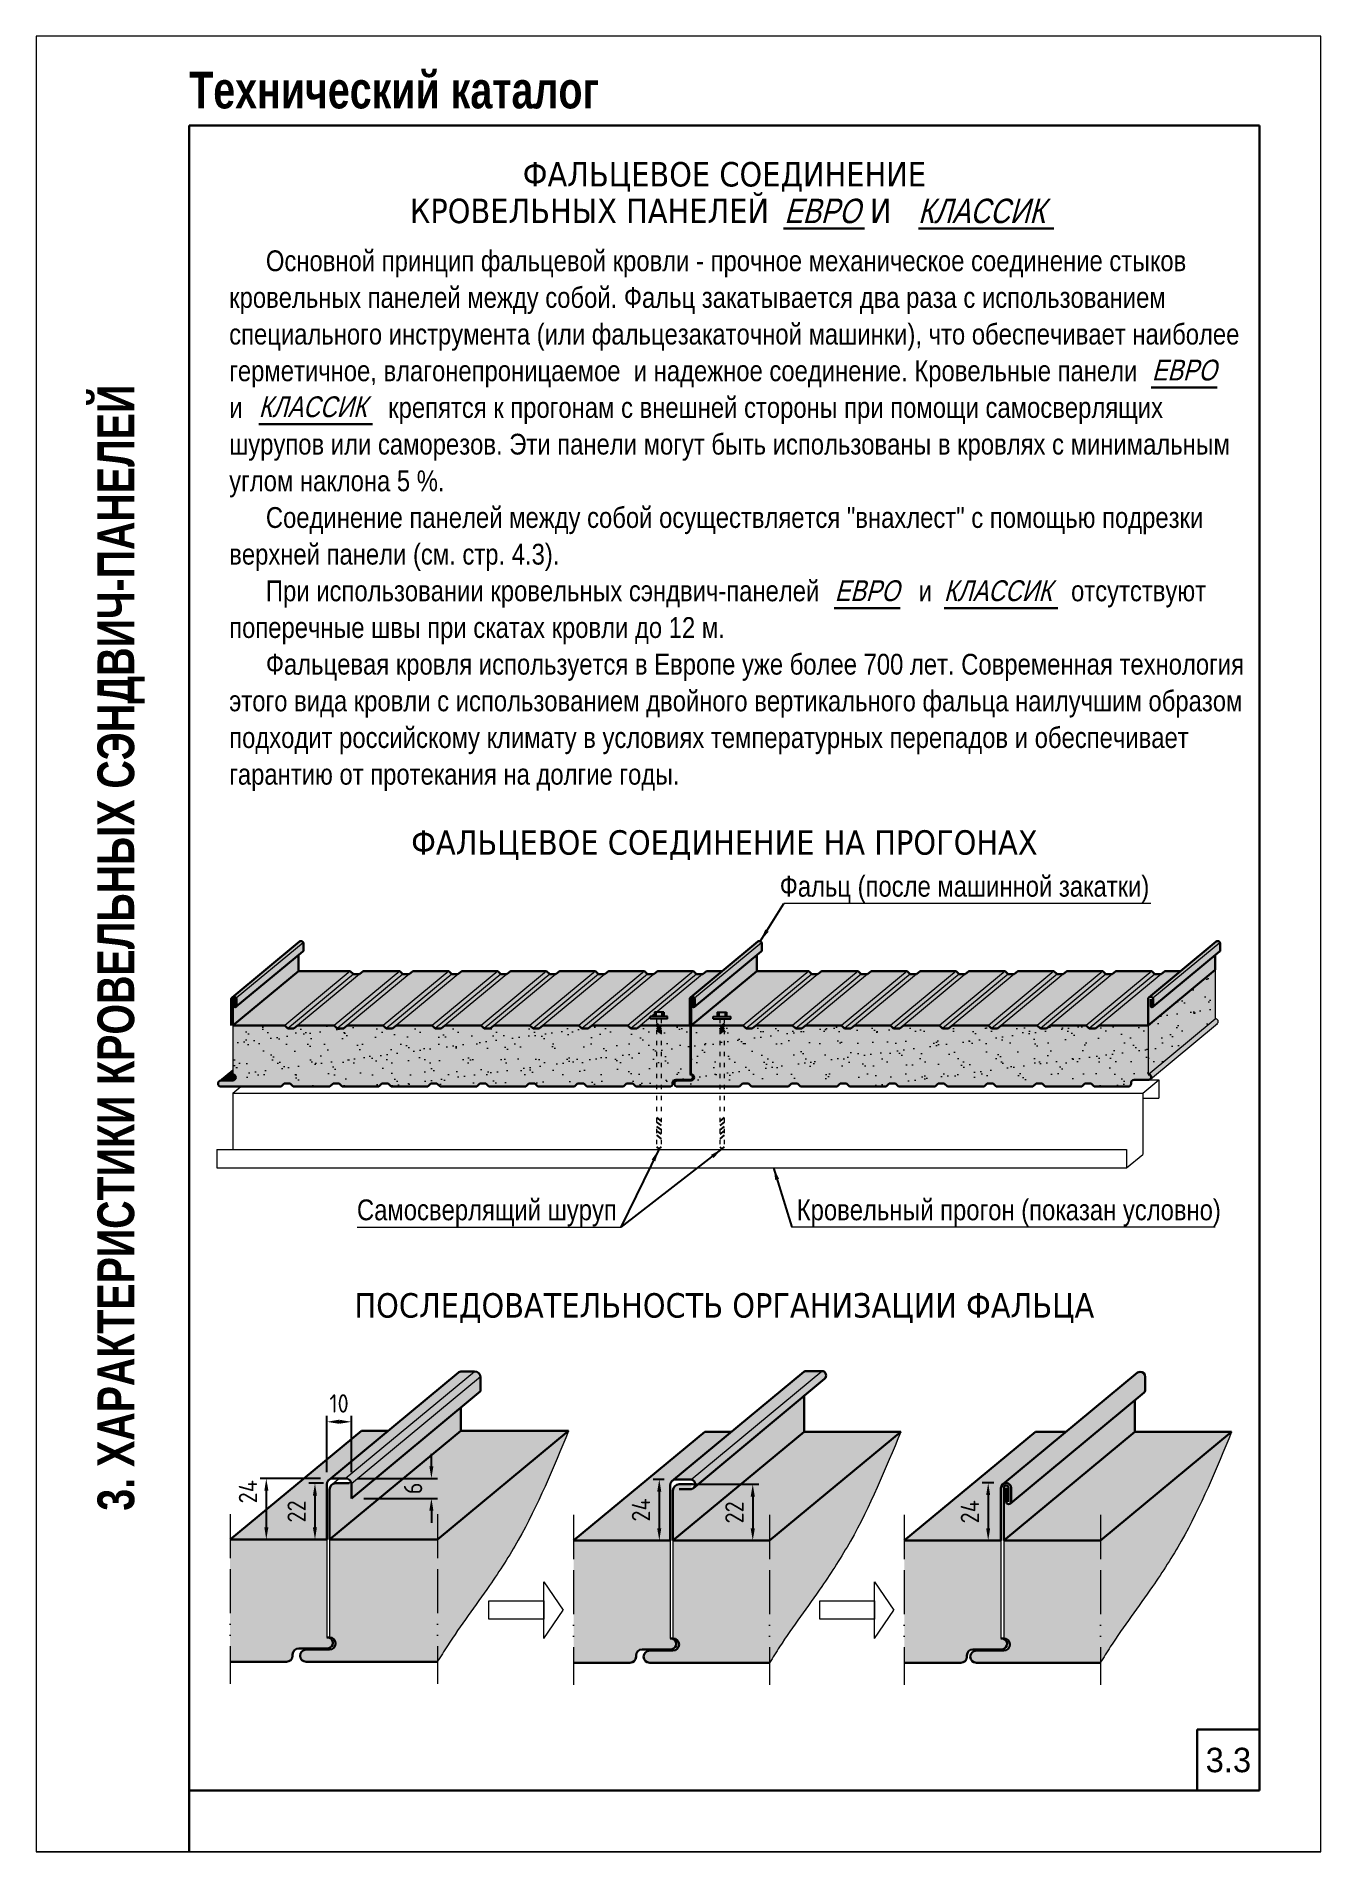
# Model space of a CAD drawing. Extents: x 5821 to 16321, y -13531 to 5774.
# Drawn here: x 7921 to 8971, y -4621 to -3136 of the extents above; entities that cross this region are included whole.
import ezdxf
from ezdxf.enums import TextEntityAlignment as Align

# ---------------------------------------------------------------- set-up
doc = ezdxf.new("R2010")
doc.units = 0
doc.header["$LTSCALE"] = 3
doc.linetypes.add('ACAD_ISO03W100', pattern=[30, 12, -18])
doc.linetypes.add('ACAD_ISO13W100', pattern=[36, 12, -3, 12, -3, 0, -3, 0, -3])
doc.layers.get('0').update_dxf_attribs({"linetype": 'CONTINUOUS', "lineweight": 30})
doc.layers.get('DEFPOINTS').update_dxf_attribs({"linetype": 'CONTINUOUS'})
doc.layers.add('new_fill', color=8, linetype='CONTINUOUS', lineweight=13)
doc.layers.add('RAZMER', color=7, linetype='CONTINUOUS', lineweight=9)
doc.layers.add('Прогон', color=7, linetype='CONTINUOUS')
doc.styles.add('LOGO', font='HATTEN.TTF')
doc.styles.add('ROMANS', font='romans.shx', dxfattribs={"width": 0.85})
doc.styles.get("Standard").update_dxf_attribs({"font": 'TAHOMA.TTF'})
doc.styles.add('style1', font='ARIALN.TTF')
doc.styles.add('style2', font='impact.TTF')
doc.styles.add('курсив', font='ARIAL.TTF', dxfattribs={"width": 0.8, "oblique": 15})
doc.dimstyles.new('2.5', dxfattribs={"dimscale": 5, "dimtxt": 3, "dimasz": 2, "dimexe": 1, "dimexo": 2, "dimgap": 0, "dimtad": 0, "dimdec": 0, "dimlfac": 0.5, "dimzin": 9, "dimdsep": 46, "dimtxsty": 'ROMANS', "dimcen": -3, "dimdle": 1, "dimclrd": 256, "dimclre": 256, "dimclrt": 256, "dimadec": 0, "dimazin": 0, "dimtfac": 1, "dimtdec": 0, "dimtofl": 0, "dimtmove": 2, "dimatfit": 3, "dimfxl": 0, "dimtvp": 1, "dimtolj": 1, "dimtzin": 9, "dimarcsym": 0})
pattern_1 = [(37.5, (5333.775, -11545.398), (-0.629934, 19.268238), [0, -15.2, 0, -17, 0, -16.25]), (7.5, (5333.775, -11545.398), (17.69777, 28.22146), [0, -8.2, 0, -13.7, 0, -5.25]), (327.5, (5321.475, -11545.398), (31.14142, 0.05659), [0, -5, 0, -18, 0, -23.5]), (317.5, (5321.475, -11545.398), (30.06127, 8.776756), [0, -2.5, 0, -11.8, 0, -13.5])]

msp = doc.modelspace()

# ---------------------------------------------------------------- texts
for s, p in [('ФАЛЬЦЕВОЕ СОЕДИНЕНИЕ', (8483.59, -3249.09)), ('КРОВЕЛЬНЫХ ПАНЕЛЕЙ           И', (8423.36, -3279.09)), ('ФАЛЬЦЕВОЕ СОЕДИНЕНИЕ НА ПРОГОНАХ', (8483.59, -3795.68)), ('ПОСЛЕДОВАТЕЛЬНОСТЬ ОРГАНИЗАЦИИ ФАЛЬЦА', (8483.59, -4174.35))]:
    msp.add_text(s, height=20).set_placement(p, align=Align.MIDDLE_CENTER)
at = {"color": 1, "style": 'курсив', "oblique": 15, "width": 0.8}
for s, height, p in [('ЕВРО', 20, (8532.55, -3279.09)), ('КЛАССИК', 20, (8641.9, -3279.09)), ('ЕВРО', 17, (8833.07, -3409.28)), ('КЛАССИК', 17, (8102.86, -3439.28)), ('ЕВРО', 17, (8573.78, -3589.73)), ('КЛАССИК', 17, (8663.01, -3589.73))]:
    msp.add_text(s, height=height, dxfattribs=at).set_placement(p, align=Align.MIDDLE_LEFT)
at = {"style": 'style1'}
for s, p in [('Основной принцип фальцевой кровли - прочное механическое соединение стыков', (8108.77, -3328.38)), ('кровельных панелей между собой. Фальц закатывается два раза с использованием', (8078.77, -3358.38)), ('специального инструмента (или фальцезакаточной машинки), что обеспечивает наиболее', (8078.77, -3388.38)), ('герметичное, влагонепроницаемое  и надежное соединение. Кровельные панели              ', (8078.77, -3418.38)), ('и                      крепятся к прогонам с внешней стороны при помощи самосверлящих', (8078.77, -3448.38)), ('шурупов или саморезов. Эти панели могут быть использованы в кровлях с минимальным', (8078.77, -3478.38)), ('углом наклона 5 %.', (8078.77, -3508.38)), ('Соединение панелей между собой осуществляется "внахлест" с помощью подрезки', (8108.77, -3538.38)), ('верхней панели (см. стр. 4.3).', (8078.77, -3568.38)), ('При использовании кровельных сэндвич-панелей               и                     отсутствуют', (8108.77, -3598.38)), ('поперечные швы при скатах кровли до 12 м.', (8078.77, -3628.38)), ('Фальцевая кровля используется в Европе уже более 700 лет. Современная технология', (8108.77, -3658.38)), ('этого вида кровли с использованием двойного вертикального фальца наилучшим образом', (8078.77, -3688.38)), ('подходит российскому климату в условиях температурных перепадов и обеспечивает', (8078.77, -3718.38)), ('гарантию от протекания на долгие годы.', (8078.77, -3748.38))]:
    msp.add_text(s, height=17, dxfattribs=at).set_placement(p)
for s, p in [('Фальц (после машинной закатки)', (8830.98, -3831.52)), ('Самосверлящий шуруп', (8395.66, -4096.22)), ('Кровельный прогон (показан условно)', (8889.47, -4096.22))]:
    msp.add_text(s, height=17, dxfattribs=at).set_placement(p, align=Align.MIDDLE_RIGHT)
at = {"layer": 'new_fill', "style": 'style2'}
msp.add_text('Технический каталог', height=30, dxfattribs=at).set_placement((8046.09, -3195.19))
msp.add_text('3. ХАРАКТЕРИСТИКИ КРОВЕЛЬНЫХ СЭНДВИЧ-ПАНЕЛЕЙ', height=30, rotation=90, dxfattribs=at).set_placement((7986.09, -3881.81), align=Align.MIDDLE_CENTER)
at = {"layer": 'new_fill', "style": 'LOGO'}
msp.add_text('3.3', height=20, dxfattribs=at).set_placement((8895.64, -4546.24), align=Align.MIDDLE_CENTER)

# ---------------------------------------------------------------- blocks, each defined once
blk = doc.blocks.new('*D1007')
at = {"layer": 'DEFPOINTS', "color": 0, "transparency": 16777216}
for p in [(8173.6, -4315.9), (8178.8, -4332.2), (8244.1, -4332.2)]:
    blk.add_point(p, dxfattribs=at)
at = {"layer": 'RAZMER', "lineweight": -2, "transparency": 16777216}
for p, q in [((8244.1, -4305.9), (8244.1, -4295.9)), ((8183.6, -4315.9), (8249.1, -4315.9)), ((8188.8, -4332.2), (8249.1, -4332.2)), ((8244.1, -4342.2), (8244.1, -4352.2))]:
    blk.add_line(p, q, dxfattribs=at)
at = {"layer": 'RAZMER', "transparency": 16777216}
for points in [[(8242.4, -4305.9), (8245.7, -4305.9), (8244.1, -4315.9)], [(8242.4, -4342.2), (8245.7, -4342.2), (8244.1, -4332.2)]]:
    blk.add_solid(points, dxfattribs=at)
at = {"layer": 'RAZMER', "transparency": 16777216, "insert": (8229.1, -4324.1), "char_height": 15, "attachment_point": 5, "rotation": 90, "style": 'ROMANS'}
blk.add_mtext('\\A1;6', dxfattribs=at)
blk = doc.blocks.new('*D1008')
at = {"layer": 'DEFPOINTS', "color": 0, "transparency": 16777216}
for p in [(8178.8, -4269.6), (8158.5, -4320.9), (8178.8, -4320.9)]:
    blk.add_point(p, dxfattribs=at)
at = {"layer": 'RAZMER', "lineweight": -2, "transparency": 16777216}
for p, q in [((8158.5, -4310.9), (8158.5, -4264.6)), ((8168.5, -4269.6), (8168.8, -4269.6)), ((8178.8, -4310.9), (8178.8, -4264.6))]:
    blk.add_line(p, q, dxfattribs=at)
at = {"layer": 'RAZMER', "transparency": 16777216}
for points in [[(8168.5, -4267.9), (8168.5, -4271.2), (8158.5, -4269.6)], [(8168.8, -4267.9), (8168.8, -4271.2), (8178.8, -4269.6)]]:
    blk.add_solid(points, dxfattribs=at)
at = {"layer": 'RAZMER', "transparency": 16777216, "insert": (8168.6, -4254.6), "char_height": 15, "attachment_point": 5, "style": 'ROMANS'}
blk.add_mtext('\\A1;10', dxfattribs=at)
blk = doc.blocks.new('*D1009')
at = {"layer": 'DEFPOINTS', "color": 0, "transparency": 16777216}
for p in [(8163.5, -4315.9), (8109.1, -4365.9), (8158.5, -4365.9)]:
    blk.add_point(p, dxfattribs=at)
at = {"layer": 'RAZMER', "lineweight": -2, "transparency": 16777216}
for p, q in [((8153.5, -4315.9), (8104.1, -4315.9)), ((8109.1, -4325.9), (8109.1, -4355.9)), ((8148.5, -4365.9), (8104.1, -4365.9))]:
    blk.add_line(p, q, dxfattribs=at)
at = {"layer": 'RAZMER', "transparency": 16777216}
for points in [[(8107.5, -4325.9), (8110.8, -4325.9), (8109.1, -4315.9)], [(8107.5, -4355.9), (8110.8, -4355.9), (8109.1, -4365.9)]]:
    blk.add_solid(points, dxfattribs=at)
at = {"layer": 'RAZMER', "transparency": 16777216, "insert": (8094.1, -4326.8), "char_height": 15, "attachment_point": 5, "rotation": 90, "style": 'ROMANS'}
blk.add_mtext('\\A1;24', dxfattribs=at)
blk = doc.blocks.new('*D1010')
at = {"layer": 'DEFPOINTS', "color": 0, "transparency": 16777216}
for p in [(8165.8, -4319.9), (8148.9, -4365.9), (8160.8, -4365.9)]:
    blk.add_point(p, dxfattribs=at)
at = {"layer": 'RAZMER', "lineweight": -2, "transparency": 16777216}
for p, q in [((8155.8, -4319.9), (8143.9, -4319.9)), ((8148.9, -4329.9), (8148.9, -4355.9)), ((8150.8, -4365.9), (8143.9, -4365.9))]:
    blk.add_line(p, q, dxfattribs=at)
at = {"layer": 'RAZMER', "transparency": 16777216}
for points in [[(8147.2, -4329.9), (8150.5, -4329.9), (8148.9, -4319.9)], [(8147.2, -4355.9), (8150.5, -4355.9), (8148.9, -4365.9)]]:
    blk.add_solid(points, dxfattribs=at)
at = {"layer": 'RAZMER', "transparency": 16777216, "insert": (8133.9, -4342.9), "char_height": 15, "attachment_point": 5, "rotation": 90, "style": 'ROMANS'}
blk.add_mtext('\\A1;22', dxfattribs=at)
blk = doc.blocks.new('*D1011')
at = {"layer": 'DEFPOINTS', "color": 0, "transparency": 16777216}
for p in [(8444.3, -4316.7), (8430.4, -4366.7), (8439.3, -4366.7)]:
    blk.add_point(p, dxfattribs=at)
at = {"layer": 'RAZMER', "lineweight": -2, "transparency": 16777216}
for p, q in [((8434.3, -4316.7), (8425.4, -4316.7)), ((8430.4, -4326.7), (8430.4, -4356.7)), ((8429.3, -4366.7), (8425.4, -4366.7))]:
    blk.add_line(p, q, dxfattribs=at)
at = {"layer": 'RAZMER', "transparency": 16777216}
for points in [[(8428.7, -4326.7), (8432, -4326.7), (8430.4, -4316.7)], [(8428.7, -4356.7), (8432, -4356.7), (8430.4, -4366.7)]]:
    blk.add_solid(points, dxfattribs=at)
at = {"layer": 'RAZMER', "transparency": 16777216, "insert": (8415.4, -4341.7), "char_height": 15, "attachment_point": 5, "rotation": 90, "style": 'ROMANS'}
blk.add_mtext('\\A1;24', dxfattribs=at)
blk = doc.blocks.new('*D1012')
at = {"layer": 'DEFPOINTS', "color": 0, "transparency": 16777216}
for p in [(8446.2, -4320.7), (8441.6, -4366.7), (8506.8, -4366.7)]:
    blk.add_point(p, dxfattribs=at)
at = {"layer": 'RAZMER', "lineweight": -2, "transparency": 16777216}
for p, q in [((8456.2, -4320.7), (8511.8, -4320.7)), ((8506.8, -4330.7), (8506.8, -4356.7)), ((8451.6, -4366.7), (8511.8, -4366.7))]:
    blk.add_line(p, q, dxfattribs=at)
at = {"layer": 'RAZMER', "transparency": 16777216}
for points in [[(8505.1, -4330.7), (8508.5, -4330.7), (8506.8, -4320.7)], [(8505.1, -4356.7), (8508.5, -4356.7), (8506.8, -4366.7)]]:
    blk.add_solid(points, dxfattribs=at)
at = {"layer": 'RAZMER', "transparency": 16777216, "insert": (8491.8, -4343.7), "char_height": 15, "attachment_point": 5, "rotation": 90, "style": 'ROMANS'}
blk.add_mtext('\\A1;22', dxfattribs=at)
blk = doc.blocks.new('*D1013')
at = {"layer": 'DEFPOINTS', "color": 0, "transparency": 16777216}
for p in [(8714, -4319.6), (8699.3, -4366.7), (8709.7, -4366.7)]:
    blk.add_point(p, dxfattribs=at)
at = {"layer": 'RAZMER', "lineweight": -2, "transparency": 16777216}
for p, q in [((8704, -4319.6), (8694.3, -4319.6)), ((8699.3, -4329.6), (8699.3, -4356.7)), ((8699.7, -4366.7), (8694.3, -4366.7))]:
    blk.add_line(p, q, dxfattribs=at)
at = {"layer": 'RAZMER', "transparency": 16777216}
for points in [[(8697.6, -4329.6), (8700.9, -4329.6), (8699.3, -4319.6)], [(8697.6, -4356.7), (8700.9, -4356.7), (8699.3, -4366.7)]]:
    blk.add_solid(points, dxfattribs=at)
at = {"layer": 'RAZMER', "transparency": 16777216, "insert": (8684.3, -4343.2), "char_height": 15, "attachment_point": 5, "rotation": 90, "style": 'ROMANS'}
blk.add_mtext('\\A1;24', dxfattribs=at)

# ---------------------------------------------------------------- dimensions: what is measured, and where the dimension line sits
at = {"layer": 'RAZMER'}
dim = msp.add_linear_dim(base=(8178.76, -4269.56), p1=(8158.51, -4320.91), p2=(8178.76, -4320.91), dimstyle='2.5', dxfattribs=at)
dim.commit()
dim.dimension.update_dxf_attribs({"geometry": '*D1008', "text_midpoint": (8168.63, -4254.56)})
for base, p1, p2, text, picture, middle in [((8244.07, -4332.23), (8173.63, -4315.91), (8178.76, -4332.23), '6', '*D1007', (8229.07, -4324.07)), ((8148.87, -4365.91), (8165.79, -4319.91), (8160.79, -4365.91), '22', '*D1010', (8133.87, -4342.91)), ((8430.35, -4366.72), (8444.28, -4316.72), (8439.28, -4366.72), '24', '*D1011', (8415.35, -4341.72)), ((8506.79, -4366.72), (8446.17, -4320.72), (8441.56, -4366.72), '22', '*D1012', (8491.79, -4343.72))]:
    dim = msp.add_linear_dim(base=base, p1=p1, p2=p2, angle=90, text=text, dimstyle='2.5', dxfattribs=at)
    dim.commit()
    dim.dimension.update_dxf_attribs({"geometry": picture, "text_midpoint": middle})
dim = msp.add_linear_dim(base=(8109.13, -4365.91), p1=(8163.51, -4315.91), p2=(8158.51, -4365.91), angle=90, text='24', dimstyle='2.5', dxfattribs=at)
dim.commit()
dim.dimension.update_dxf_attribs({"geometry": '*D1009', "text_midpoint": (8094.13, -4326.78), "dimtype": 160})
dim = msp.add_linear_dim(base=(8699.25, -4366.72), p1=(8713.99, -4319.61), p2=(8709.71, -4366.72), angle=90, text='24', dimstyle='2.5', override={"dimlfac": 0.5, "dimtxsty": 'ROMANS', "dimsah": 1, "dimtolj": 1}, dxfattribs=at)
dim.commit()
dim.dimension.update_dxf_attribs({"geometry": '*D1013', "text_midpoint": (8684.25, -4343.17)})

# ---------------------------------------------------------------- hatches: boundary and pattern name
at = {"layer": 'new_fill'}
h = msp.add_hatch(color=256, dxfattribs=at)
h.set_gradient(color1=(51, 127, 153), one_color=1, tint=1)
h.paths.add_polyline_path([(8139.02, -3884.86, 0.2428076), (8139.44, -3884.05), (8139.44, -3878.39, 0.4142136), (8137.44, -3876.39, 0.1425409), (8136.29, -3876.72), (8081.44, -3922.21, -0.150998), (8082.65, -3921.84, -0.4142136), (8084.65, -3923.84), (8084.65, -3929.5, -0.1989351), (8084.36, -3930.21)])
h = msp.add_hatch(color=256, dxfattribs=at)
h.set_gradient(color1=(51, 127, 153), one_color=1, tint=1, name='CYLINDER')
h.paths.add_polyline_path([(8135.3, -3900.88), (8135.3, -3887.95), (8084.31, -3930.25, -0.6452356), (8082.65, -3929.5), (8082.65, -3923.84), (8082.65, -3922.84, 0.4142136), (8081.65, -3923.84), (8081.65, -3945.39)])
h = msp.add_hatch(color=256, dxfattribs=at)
h.set_gradient(color1=(51, 127, 153), one_color=1, tint=1)
h.paths.add_polyline_path([(8513.76, -3884.86, 0.2428076), (8514.18, -3884.05), (8514.18, -3878.39, 0.4142136), (8512.18, -3876.39, 0.1425409), (8511.04, -3876.72), (8456.19, -3922.21, -0.150998), (8457.39, -3921.84, -0.4142136), (8459.39, -3923.84), (8459.39, -3929.5, -0.1989351), (8459.1, -3930.21)])
h = msp.add_hatch(color=256, dxfattribs=at)
h.set_gradient(color1=(51, 127, 153), one_color=1, tint=1, name='CYLINDER')
h.paths.add_polyline_path([(8510.04, -3900.88), (8510.04, -3887.95), (8459.05, -3930.25, -0.6452356), (8457.39, -3929.5), (8457.39, -3923.84), (8457.39, -3922.84, 0.4142136), (8456.39, -3923.84), (8456.39, -3945.39)])
h = msp.add_hatch(color=256, dxfattribs=at)
h.set_gradient(color1=(51, 127, 153), one_color=1, tint=1)
h.paths.add_polyline_path([(8888.51, -3884.86, 0.2428076), (8888.93, -3884.04), (8888.93, -3878.38, 0.4142136), (8886.93, -3876.38, 0.1425409), (8885.78, -3876.72), (8830.93, -3922.21, -0.150998), (8832.14, -3921.84, -0.4142136), (8834.14, -3923.84), (8834.14, -3929.5, -0.1989351), (8833.85, -3930.21)])
h = msp.add_hatch(color=256, dxfattribs=at)
h.set_gradient(color1=(51, 127, 153), one_color=1, tint=1, name='CYLINDER')
h.paths.add_polyline_path([(8884.79, -3900.88), (8884.79, -3887.95), (8833.8, -3930.25, -0.6452356), (8832.14, -3929.5), (8832.14, -3923.84), (8832.14, -3922.84, 0.4142136), (8831.14, -3923.84), (8831.14, -3945.39)])
h = msp.add_hatch(color=256, dxfattribs=at)
h.set_gradient(color1=(51, 127, 153), one_color=1, tint=1, name='CYLINDER')
h.paths.add_polyline_path([(8481.91, -3900.88), (8468.93, -3900.88), (8465.91, -3903.38), (8460.86, -3903.38), (8458.36, -3900.88), (8428.88, -3900.88), (8425.86, -3903.38), (8420.81, -3903.38), (8418.31, -3900.88), (8388.83, -3900.88), (8385.81, -3903.38), (8380.81, -3903.38), (8378.31, -3900.88), (8348.83, -3900.88), (8345.81, -3903.38), (8340.81, -3903.38), (8338.31, -3900.88), (8308.83, -3900.88), (8305.81, -3903.38), (8300.81, -3903.38), (8298.31, -3900.88), (8268.83, -3900.88), (8265.81, -3903.38), (8260.81, -3903.38), (8258.31, -3900.88), (8228.83, -3900.88), (8225.81, -3903.38), (8220.81, -3903.38), (8218.31, -3900.88), (8188.31, -3900.88), (8185.3, -3903.38), (8180.3, -3903.38), (8177.8, -3900.88), (8135.3, -3900.88), (8081.65, -3945.39), (8124.15, -3945.39), (8126.65, -3947.89), (8131.65, -3947.89), (8134.66, -3945.39), (8164.66, -3945.39), (8167.16, -3947.89), (8172.16, -3947.89), (8175.18, -3945.39), (8204.66, -3945.39), (8207.16, -3947.89), (8212.16, -3947.89), (8215.18, -3945.39), (8244.66, -3945.39), (8247.16, -3947.89), (8252.16, -3947.89), (8255.18, -3945.39), (8284.66, -3945.39), (8287.16, -3947.89), (8292.16, -3947.89), (8295.18, -3945.39), (8324.66, -3945.39), (8327.16, -3947.89), (8332.16, -3947.89), (8335.18, -3945.39), (8364.66, -3945.39), (8367.16, -3947.89), (8372.16, -3947.89), (8375.18, -3945.39), (8404.66, -3945.39), (8407.16, -3947.89), (8412.16, -3947.89), (8415.18, -3945.39), (8455.25, -3945.39), (8455.25, -3923.98, -0.2565267), (8456.24, -3922.17)])
h = msp.add_hatch(color=256, dxfattribs=at)
h.set_gradient(color1=(51, 127, 153), one_color=1, tint=1, name='CYLINDER')
h.paths.add_polyline_path([(8856.66, -3900.88), (8843.67, -3900.88), (8840.66, -3903.38), (8835.61, -3903.38), (8833.11, -3900.88), (8803.62, -3900.88), (8800.61, -3903.38), (8795.56, -3903.38), (8793.06, -3900.88), (8763.57, -3900.88), (8760.56, -3903.38), (8755.56, -3903.38), (8753.06, -3900.88), (8723.57, -3900.88), (8720.56, -3903.38), (8715.56, -3903.38), (8713.06, -3900.88), (8683.57, -3900.88), (8680.56, -3903.38), (8675.56, -3903.38), (8673.06, -3900.88), (8643.57, -3900.88), (8640.56, -3903.38), (8635.56, -3903.38), (8633.06, -3900.88), (8603.57, -3900.88), (8600.56, -3903.38), (8595.56, -3903.38), (8593.06, -3900.88), (8563.06, -3900.88), (8560.05, -3903.38), (8555.05, -3903.38), (8552.55, -3900.88), (8510.05, -3900.88), (8456.4, -3945.39), (8498.9, -3945.39), (8501.4, -3947.89), (8506.4, -3947.89), (8509.41, -3945.39), (8539.41, -3945.39), (8541.91, -3947.89), (8546.91, -3947.89), (8549.92, -3945.39), (8579.41, -3945.39), (8581.91, -3947.89), (8586.91, -3947.89), (8589.92, -3945.39), (8619.41, -3945.39), (8621.91, -3947.89), (8626.91, -3947.89), (8629.92, -3945.39), (8659.41, -3945.39), (8661.91, -3947.89), (8666.91, -3947.89), (8669.92, -3945.39), (8699.41, -3945.39), (8701.91, -3947.89), (8706.91, -3947.89), (8709.92, -3945.39), (8739.41, -3945.39), (8741.91, -3947.89), (8746.91, -3947.89), (8749.92, -3945.39), (8779.41, -3945.39), (8781.91, -3947.89), (8786.91, -3947.89), (8789.92, -3945.39), (8830, -3945.39), (8830, -3923.98, -0.2565267), (8830.99, -3922.17)])
msp.add_hatch(color=9, dxfattribs=at).paths.add_polyline_path([(8884.79, -3899.94), (8830, -3945.39), (8830, -3985.4), (8884.79, -3939.94)])
h = msp.add_hatch(color=256, dxfattribs=at)
h.set_gradient(color1=(173, 173, 173), one_color=1, tint=1, name='CYLINDER')
h.paths.add_polyline_path([(8455.25, -3945.39), (8415.18, -3945.39), (8412.16, -3947.89), (8407.16, -3947.89), (8404.66, -3945.39), (8375.18, -3945.39), (8372.16, -3947.89), (8367.16, -3947.89), (8364.66, -3945.39), (8335.18, -3945.39), (8332.16, -3947.89), (8327.16, -3947.89), (8324.66, -3945.39), (8295.18, -3945.39), (8292.16, -3947.89), (8287.16, -3947.89), (8284.66, -3945.39), (8255.18, -3945.39), (8252.16, -3947.89), (8247.16, -3947.89), (8244.66, -3945.39), (8215.18, -3945.39), (8212.16, -3947.89), (8207.16, -3947.89), (8204.66, -3945.39), (8175.18, -3945.39), (8172.16, -3947.89), (8167.16, -3947.89), (8164.66, -3945.39), (8134.66, -3945.39), (8131.65, -3947.89), (8126.65, -3947.89), (8124.15, -3945.39), (8081.65, -3945.39), (8081.65, -3985.39, -1), (8081.65, -3990.39), (8072.15, -3990.39, 1), (8072.15, -3995.39), (8121.15, -3995.39), (8123.65, -3992.89), (8128.65, -3992.89), (8131.15, -3995.39), (8161.15, -3995.39), (8163.65, -3992.89), (8168.65, -3992.89), (8171.15, -3995.39), (8201.15, -3995.39), (8203.65, -3992.89), (8208.65, -3992.89), (8211.15, -3995.39), (8241.15, -3995.39), (8243.65, -3992.89), (8248.65, -3992.89), (8251.15, -3995.39), (8281.15, -3995.39), (8283.65, -3992.89), (8288.65, -3992.89), (8291.15, -3995.39), (8321.15, -3995.39), (8323.65, -3992.89), (8328.65, -3992.89), (8331.15, -3995.39), (8361.15, -3995.39), (8363.65, -3992.89), (8368.65, -3992.89), (8371.15, -3995.39), (8401.15, -3995.39), (8403.65, -3992.89), (8408.65, -3992.89), (8411.15, -3995.39), (8438.82, -3995.39, 0.4142136), (8441.32, -3992.89), (8441.32, -3992.39, -0.4142136), (8443.82, -3989.89), (8455.82, -3989.89, 0.9769118), (8455.29, -3985.4, 0.003923), (8455.25, -3985.4)])
h = msp.add_hatch(color=256, dxfattribs=at)
h.set_gradient(color1=(173, 173, 173), one_color=1, tint=1, name='CYLINDER')
h.paths.add_polyline_path([(8830, -3945.39), (8789.92, -3945.39), (8786.91, -3947.89), (8781.91, -3947.89), (8779.41, -3945.39), (8749.92, -3945.39), (8746.91, -3947.89), (8741.91, -3947.89), (8739.41, -3945.39), (8709.92, -3945.39), (8706.91, -3947.89), (8701.91, -3947.89), (8699.41, -3945.39), (8669.92, -3945.39), (8666.91, -3947.89), (8661.91, -3947.89), (8659.41, -3945.39), (8629.92, -3945.39), (8626.91, -3947.89), (8621.91, -3947.89), (8619.41, -3945.39), (8589.92, -3945.39), (8586.91, -3947.89), (8581.91, -3947.89), (8579.41, -3945.39), (8549.92, -3945.39), (8546.91, -3947.89), (8541.91, -3947.89), (8539.41, -3945.39), (8509.41, -3945.39), (8506.4, -3947.89), (8501.4, -3947.89), (8498.9, -3945.39), (8456.4, -3945.39), (8456.39, -3945.39), (8456.39, -3985.39, -1), (8456.39, -3990.39), (8445.21, -3990.39, 1), (8445.21, -3995.39), (8495.89, -3995.39), (8498.39, -3992.89), (8503.39, -3992.89), (8505.89, -3995.39), (8535.89, -3995.39), (8538.39, -3992.89), (8543.39, -3992.89), (8545.89, -3995.39), (8575.89, -3995.39), (8578.39, -3992.89), (8583.39, -3992.89), (8585.89, -3995.39), (8615.89, -3995.39), (8618.39, -3992.89), (8623.39, -3992.89), (8625.89, -3995.39), (8655.89, -3995.39), (8658.39, -3992.89), (8663.39, -3992.89), (8665.89, -3995.39), (8695.89, -3995.39), (8698.39, -3992.89), (8703.39, -3992.89), (8705.89, -3995.39), (8735.89, -3995.39), (8738.39, -3992.89), (8743.39, -3992.89), (8745.89, -3995.39), (8775.89, -3995.39), (8778.39, -3992.89), (8783.39, -3992.89), (8785.89, -3995.39), (8813.57, -3995.39, 0.4142136), (8816.07, -3992.89), (8816.07, -3992.39, -0.4142136), (8818.57, -3989.89), (8830.57, -3989.89, 0.113046), (8831.51, -3989.53), (8831.86, -3989.24, 0.7066519), (8830, -3985.4), (8830, -3985.4)])
h = msp.add_hatch(color=256, dxfattribs=at)
h.set_gradient(color1=(51, 127, 153), one_color=1, tint=1)
h.paths.add_polyline_path([(8886.65, -3943.79, 0.7066519), (8884.79, -3939.95), (8830, -3985.4), (8830, -3985.4, -0.7060585), (8831.86, -3989.24)])
h = msp.add_hatch(color=256, dxfattribs=at)
h.set_gradient(color1=(51, 127, 153), one_color=1, tint=1, name='INVCURVED')
h.paths.add_polyline_path([(8081.65, -3985.39, -1), (8081.65, -3990.39), (8072.15, -3990.39, 0.1303086), (8070.91, -3990.72), (8081.65, -3981.81)])
h = msp.add_hatch(color=256, dxfattribs=at)
h.set_gradient(color1=(51, 127, 153), one_color=1, tint=1, name='CYLINDER')
h.paths.add_polyline_path([(8279.19, -4228.33), (8269.07, -4228.33, 0.1602816), (8266.1, -4229.3), (8160.46, -4316.94, -0.1652485), (8163.51, -4315.91), (8173.63, -4315.91)])
h.paths.add_polyline_path([(8284.28, -4232.68, 0.3837139), (8279.19, -4228.33), (8173.63, -4315.91), (8173.76, -4315.91, -0.3765644), (8178.71, -4320.26)])
h.paths.add_polyline_path([(8284.32, -4244.65), (8284.32, -4233.33, 0.0325691), (8284.28, -4232.68), (8178.71, -4320.26, -0.0325691), (8178.76, -4320.91), (8178.76, -4332.23)])
h = msp.add_hatch(color=256, dxfattribs=at)
h.set_gradient(color1=(51, 127, 153), one_color=1, tint=1, name='CYLINDER')
h.paths.add_polyline_path([(8563.24, -4228.11), (8550.87, -4228.11, 0.1149483), (8548.66, -4228.63), (8456.49, -4305.11), (8456.49, -4316.72)], flags=17)
h.paths.add_polyline_path([(8565.43, -4234.53, 0.7134993), (8563.24, -4228.11), (8456.49, -4316.72, -0.6079171), (8458.36, -4323.75)])
h.paths.add_polyline_path([(8456.49, -4305.11), (8441.46, -4317.59, -0.1511194), (8444.28, -4316.72), (8456.49, -4316.72)])
h = msp.add_hatch(color=256, dxfattribs=at)
h.set_gradient(color1=(51, 127, 153), one_color=1, tint=1, name='CYLINDER')
h.paths.add_polyline_path([(8826.72, -4245.65, 0.2428076), (8827.57, -4244.02), (8827.57, -4232.7, 0.4142136), (8823.57, -4228.7, 0.1425409), (8821.27, -4229.37), (8711.57, -4320.36, -0.150998), (8713.99, -4319.61, -0.4142136), (8717.99, -4323.61), (8717.99, -4334.93, -0.1989351), (8717.4, -4336.35)])
h = msp.add_hatch(color=256, dxfattribs=at)
h.set_gradient(color1=(51, 127, 153), one_color=1, tint=1, name='CYLINDER')
h.paths.add_polyline_path([(8268.09, -4276.88), (8268.09, -4258.11), (8178.76, -4332.23), (8178.76, -4320.91, 0.116851), (8178.23, -4318.66), (8176.73, -4319.91), (8165.79, -4319.91, 0.1525191), (8162.94, -4320.8), (8162.27, -4321.35, 0.2003847), (8160.79, -4324.91), (8160.79, -4365.91)])
h = msp.add_hatch(color=256, dxfattribs=at)
h.set_gradient(color1=(51, 127, 153), one_color=1, tint=1, name='CYLINDER')
h.paths.add_polyline_path([(8548.86, -4277.69), (8548.86, -4248.34), (8458.36, -4323.75, -0.1301848), (8456.49, -4324.72), (8456.49, -4320.72), (8446.56, -4320.72, 0.4142136), (8441.56, -4325.72), (8441.56, -4366.72)])
h = msp.add_hatch(color=256, dxfattribs=at)
h.set_gradient(color1=(51, 127, 153), one_color=1, tint=1, name='CYLINDER')
h.paths.add_polyline_path([(8763.6, -4323.89), (8732.42, -4323.89), (8717.4, -4336.35, -0.6681471), (8713.99, -4334.93), (8713.99, -4323.89), (8715.99, -4323.89), (8715.99, -4323.61, 1), (8711.99, -4323.61), (8711.99, -4366.72)])
h.paths.add_polyline_path([(8819.29, -4277.69), (8819.29, -4251.82), (8732.42, -4323.89), (8763.6, -4323.89)])
h = msp.add_hatch(color=256, dxfattribs=at)
h.set_gradient(color1=(51, 127, 153), one_color=1, tint=1, name='CYLINDER')
h.paths.add_polyline_path([(8158.51, -4320.91, -0.2330156), (8160.46, -4316.94), (8208.75, -4276.89), (8186.81, -4276.89), (8079.51, -4365.91), (8158.51, -4365.91)])
h.paths.add_polyline_path([(8122.62, -4356.98), (8122.62, -4328.84), (8145.12, -4328.84), (8145.12, -4356.98)], flags=24)
h = msp.add_hatch(color=256, dxfattribs=at)
h.set_gradient(color1=(51, 127, 153), one_color=1, tint=1, name='CYLINDER')
h.paths.add_polyline_path([(8356.29, -4276.89), (8268.09, -4276.89), (8160.79, -4365.91), (8249, -4365.91)])
h.paths.add_polyline_path([(8217.82, -4332.07), (8217.82, -4316.07), (8240.32, -4316.07), (8240.32, -4332.07)], flags=24)
h = msp.add_hatch(color=256, dxfattribs=at)
h.set_gradient(color1=(173, 173, 173), one_color=1, tint=1)
edge = h.paths.add_edge_path()
edge.add_spline(control_points=[(8249, -4465.91), (8251.68, -4461.56), (8264.93, -4440.14), (8289.04, -4408.44), (8325.64, -4351.47), (8343.75, -4307.4), (8356.29, -4276.89)], knot_values=[0, 0, 0, 0, 15.3260746, 75.5470177, 119.3627938, 218.0275967, 218.0275967, 218.0275967, 218.0275967], degree=3, periodic=0)
edge.add_line((8356.29, -4276.89), (8249, -4365.91))
edge.add_line((8249, -4365.91), (8249, -4465.91))
h = msp.add_hatch(color=256, dxfattribs=at)
h.set_gradient(color1=(51, 127, 153), one_color=1, tint=1, name='CYLINDER')
h.paths.add_polyline_path([(8439.28, -4321.72, -0.2475958), (8441.46, -4317.59), (8489.54, -4277.69), (8467.58, -4277.69), (8360.28, -4366.72), (8439.28, -4366.72)])
h.paths.add_polyline_path([(8404.1, -4355.79), (8404.1, -4327.65), (8426.6, -4327.65), (8426.6, -4355.79)], flags=24)
h = msp.add_hatch(color=256, dxfattribs=at)
h.set_gradient(color1=(51, 127, 153), one_color=1, tint=1, name='CYLINDER')
h.paths.add_polyline_path([(8627.86, -4277.69), (8548.86, -4277.69), (8441.56, -4366.72), (8520.56, -4366.72)])
h.paths.add_polyline_path([(8480.54, -4357.79), (8480.54, -4329.65), (8503.04, -4329.65), (8503.04, -4357.79)], flags=24)
h = msp.add_hatch(color=256, dxfattribs=at)
h.set_gradient(color1=(173, 173, 173), one_color=1, tint=1)
edge = h.paths.add_edge_path()
edge.add_spline(control_points=[(8520.56, -4466.72), (8523.24, -4462.37), (8536.49, -4440.95), (8560.6, -4409.25), (8597.2, -4352.28), (8615.31, -4308.21), (8627.85, -4277.7)], knot_values=[0, 0, 0, 0, 15.3260746, 75.5470177, 119.3627938, 218.0275967, 218.0275967, 218.0275967, 218.0275967], degree=3, periodic=0)
edge.add_line((8627.85, -4277.7), (8520.56, -4366.72))
edge.add_line((8520.56, -4366.72), (8520.56, -4466.72))
h = msp.add_hatch(color=256, dxfattribs=at)
h.set_gradient(color1=(51, 127, 153), one_color=1, tint=1, name='CYLINDER')
h.paths.add_polyline_path([(8709.71, -4323.89, -0.2477217), (8711.57, -4320.36), (8763.01, -4277.69), (8738.01, -4277.69), (8630.71, -4366.72), (8709.71, -4366.72)])
h.paths.add_polyline_path([(8673, -4357.24), (8673, -4329.09), (8695.5, -4329.09), (8695.5, -4357.24)], flags=24)
h = msp.add_hatch(color=256, dxfattribs=at)
h.set_gradient(color1=(51, 127, 153), one_color=1, tint=1, name='CYLINDER')
h.paths.add_polyline_path([(8898.29, -4277.69), (8819.29, -4277.69), (8711.99, -4366.72), (8790.99, -4366.72)])
h = msp.add_hatch(color=256, dxfattribs=at)
h.set_gradient(color1=(173, 173, 173), one_color=1, tint=1)
edge = h.paths.add_edge_path()
edge.add_spline(control_points=[(8790.99, -4466.71), (8793.68, -4462.37), (8806.92, -4440.94), (8831.03, -4409.24), (8867.63, -4352.27), (8885.75, -4308.21), (8898.29, -4277.69)], knot_values=[0, 0, 0, 0, 15.3260746, 75.5470177, 119.3627938, 218.0275967, 218.0275967, 218.0275967, 218.0275967], degree=3, periodic=0)
edge.add_line((8898.29, -4277.69), (8790.99, -4366.71))
edge.add_line((8790.99, -4366.71), (8790.99, -4466.71))
h = msp.add_hatch(color=256, dxfattribs=at)
h.set_gradient(color1=(173, 173, 173), one_color=1, tint=1, name='CYLINDER')
h.paths.add_polyline_path([(8158.51, -4365.91), (8079.51, -4365.91), (8079.51, -4465.91), (8125.65, -4465.91, 0.4142136), (8130.65, -4460.91), (8130.65, -4459.91, -0.4142136), (8135.65, -4454.91), (8159.65, -4454.91, 0.9889365), (8158.47, -4445.93, -0.0021929), (8158.51, -4445.93)])
h.paths.add_polyline_path([(8249, -4365.91), (8160.79, -4365.91), (8160.79, -4445.91, -1), (8160.79, -4455.91), (8141.79, -4455.91, 1), (8141.79, -4465.91), (8249, -4465.91)])
h = msp.add_hatch(color=256, dxfattribs=at)
h.set_gradient(color1=(173, 173, 173), one_color=1, tint=1, name='CYLINDER')
h.paths.add_polyline_path([(8439.28, -4366.72), (8360.28, -4366.72), (8360.28, -4466.72), (8406.41, -4466.72, 0.4142136), (8411.41, -4461.72), (8411.41, -4460.72, -0.4142136), (8416.41, -4455.72), (8440.42, -4455.72, 0.9895275), (8439.23, -4446.74, -0.0024916), (8439.28, -4446.74)])
h.paths.add_polyline_path([(8520.56, -4366.72), (8441.56, -4366.72), (8441.56, -4446.72, -1), (8441.56, -4456.72), (8422.55, -4456.72, 1), (8422.55, -4466.72), (8520.56, -4466.72)])
h = msp.add_hatch(color=256, dxfattribs=at)
h.set_gradient(color1=(173, 173, 173), one_color=1, tint=1, name='CYLINDER')
h.paths.add_polyline_path([(8709.71, -4366.72), (8630.71, -4366.72), (8630.71, -4466.72), (8676.84, -4466.72, 0.4142136), (8681.84, -4461.72), (8681.84, -4460.72, -0.4142136), (8686.84, -4455.72), (8710.85, -4455.72, 0.986885), (8709.69, -4446.74, -0.0011547), (8709.71, -4446.74)])
h.paths.add_polyline_path([(8790.99, -4366.72), (8711.99, -4366.72), (8711.99, -4446.72, -1), (8711.99, -4456.72), (8689.62, -4456.72, 1), (8689.62, -4466.72), (8790.99, -4466.72)])
at = {"layer": 'RAZMER'}
h = msp.add_hatch(dxfattribs=at)
h.set_pattern_fill('AR-SAND', color=256, scale=10, style=0)
h.set_pattern_definition(pattern_1)
h.paths.add_polyline_path([(8884.79, -3899.94), (8830, -3945.39), (8830, -3985.4), (8884.79, -3939.94)])
h = msp.add_hatch(dxfattribs=at)
h.set_pattern_fill('AR-SAND', color=256, scale=10, style=0)
h.set_pattern_definition(pattern_1)
h.paths.add_polyline_path([(8455.25, -3945.39), (8415.18, -3945.39), (8412.16, -3947.89), (8407.16, -3947.89), (8404.66, -3945.39), (8375.18, -3945.39), (8372.16, -3947.89), (8367.16, -3947.89), (8364.66, -3945.39), (8335.18, -3945.39), (8332.16, -3947.89), (8327.16, -3947.89), (8324.66, -3945.39), (8295.18, -3945.39), (8292.16, -3947.89), (8287.16, -3947.89), (8284.66, -3945.39), (8255.18, -3945.39), (8252.16, -3947.89), (8247.16, -3947.89), (8244.66, -3945.39), (8215.18, -3945.39), (8212.16, -3947.89), (8207.16, -3947.89), (8204.66, -3945.39), (8175.18, -3945.39), (8172.16, -3947.89), (8167.16, -3947.89), (8164.66, -3945.39), (8134.66, -3945.39), (8131.65, -3947.89), (8126.65, -3947.89), (8124.15, -3945.39), (8081.65, -3945.39), (8081.65, -3985.39, -1), (8081.65, -3990.39), (8072.15, -3990.39, 1), (8072.15, -3995.39), (8121.15, -3995.39), (8123.65, -3992.89), (8128.65, -3992.89), (8131.15, -3995.39), (8161.15, -3995.39), (8163.65, -3992.89), (8168.65, -3992.89), (8171.15, -3995.39), (8201.15, -3995.39), (8203.65, -3992.89), (8208.65, -3992.89), (8211.15, -3995.39), (8241.15, -3995.39), (8243.65, -3992.89), (8248.65, -3992.89), (8251.15, -3995.39), (8281.15, -3995.39), (8283.65, -3992.89), (8288.65, -3992.89), (8291.15, -3995.39), (8321.15, -3995.39), (8323.65, -3992.89), (8328.65, -3992.89), (8331.15, -3995.39), (8361.15, -3995.39), (8363.65, -3992.89), (8368.65, -3992.89), (8371.15, -3995.39), (8401.15, -3995.39), (8403.65, -3992.89), (8408.65, -3992.89), (8411.15, -3995.39), (8438.82, -3995.39, 0.4142136), (8441.32, -3992.89), (8441.32, -3992.39, -0.4142136), (8443.82, -3989.89), (8455.82, -3989.89, 0.9769118), (8455.29, -3985.4, 0.003923), (8455.25, -3985.4)])
h = msp.add_hatch(dxfattribs=at)
h.set_pattern_fill('AR-SAND', color=256, scale=10, style=0)
h.set_pattern_definition(pattern_1)
h.paths.add_polyline_path([(8830, -3945.39), (8789.92, -3945.39), (8786.91, -3947.89), (8781.91, -3947.89), (8779.41, -3945.39), (8749.92, -3945.39), (8746.91, -3947.89), (8741.91, -3947.89), (8739.41, -3945.39), (8709.92, -3945.39), (8706.91, -3947.89), (8701.91, -3947.89), (8699.41, -3945.39), (8669.92, -3945.39), (8666.91, -3947.89), (8661.91, -3947.89), (8659.41, -3945.39), (8629.92, -3945.39), (8626.91, -3947.89), (8621.91, -3947.89), (8619.41, -3945.39), (8589.92, -3945.39), (8586.91, -3947.89), (8581.91, -3947.89), (8579.41, -3945.39), (8549.92, -3945.39), (8546.91, -3947.89), (8541.91, -3947.89), (8539.41, -3945.39), (8509.41, -3945.39), (8506.4, -3947.89), (8501.4, -3947.89), (8498.9, -3945.39), (8456.4, -3945.39), (8456.39, -3945.39), (8456.39, -3985.39, -1), (8456.39, -3990.39), (8445.21, -3990.39, 1), (8445.21, -3995.39), (8495.89, -3995.39), (8498.39, -3992.89), (8503.39, -3992.89), (8505.89, -3995.39), (8535.89, -3995.39), (8538.39, -3992.89), (8543.39, -3992.89), (8545.89, -3995.39), (8575.89, -3995.39), (8578.39, -3992.89), (8583.39, -3992.89), (8585.89, -3995.39), (8615.89, -3995.39), (8618.39, -3992.89), (8623.39, -3992.89), (8625.89, -3995.39), (8655.89, -3995.39), (8658.39, -3992.89), (8663.39, -3992.89), (8665.89, -3995.39), (8695.89, -3995.39), (8698.39, -3992.89), (8703.39, -3992.89), (8705.89, -3995.39), (8735.89, -3995.39), (8738.39, -3992.89), (8743.39, -3992.89), (8745.89, -3995.39), (8775.89, -3995.39), (8778.39, -3992.89), (8783.39, -3992.89), (8785.89, -3995.39), (8813.57, -3995.39, 0.4142136), (8816.07, -3992.89), (8816.07, -3992.39, -0.4142136), (8818.57, -3989.89), (8830.57, -3989.89, 0.113046), (8831.51, -3989.53), (8831.86, -3989.24, 0.7066519), (8830, -3985.4), (8830, -3985.4)])

# ---------------------------------------------------------------- linework, layer by layer
at = {"color": 1}
for p, q in [((8046.09, -3209.09), (8921.09, -3209.09)), ((8046.09, -3209.09), (8046.09, -4621.24)), ((8921.09, -3209.09), (8921.09, -4571.24)), ((8532.01, -3293.42), (8598.14, -3293.42)), ((8642.17, -3293.42), (8752.9, -3293.42)), ((8832.53, -3423.6), (8886.51, -3423.6)), ((8103.13, -3453.6), (8196.03, -3453.6)), ((8573.24, -3604.05), (8627.22, -3604.05)), ((8663.28, -3604.05), (8756.18, -3604.05)), ((8870.18, -4521.24), (8921.09, -4521.24)), ((8870.18, -4521.24), (8870.18, -4571.24)), ((8046.09, -4571.24), (8921.09, -4571.24))]:
    msp.add_line(p, q, dxfattribs=at)
for p, q in [((8081.09, -3922.52), (8136.29, -3876.72)), ((8139.02, -3884.86), (8084.31, -3930.25)), ((8135.3, -3900.88), (8135.3, -3887.95)), ((8139.44, -3878.39), (8139.44, -3884.05)), ((8455.88, -3922.47), (8511.04, -3876.72)), ((8513.76, -3884.86), (8459.1, -3930.21)), ((8510.04, -3900.88), (8510.04, -3887.95)), ((8514.18, -3878.39), (8514.18, -3884.05)), ((8830.58, -3922.52), (8885.78, -3876.72)), ((8888.51, -3884.86), (8833.8, -3930.25)), ((8884.79, -3899.94), (8884.79, -3887.94)), ((8888.93, -3878.38), (8888.93, -3884.04)), ((8081.65, -3945.39), (8135.3, -3900.88)), ((8135.3, -3900.88), (8177.8, -3900.88)), ((8177.8, -3900.88), (8180.3, -3903.38)), ((8180.3, -3903.38), (8185.3, -3903.38)), ((8185.3, -3903.38), (8188.31, -3900.88)), ((8188.31, -3900.88), (8218.31, -3900.88)), ((8218.31, -3900.88), (8220.81, -3903.38)), ((8220.81, -3903.38), (8225.81, -3903.38)), ((8228.83, -3900.88), (8225.81, -3903.38)), ((8228.83, -3900.88), (8258.31, -3900.88)), ((8258.31, -3900.88), (8260.81, -3903.38)), ((8260.81, -3903.38), (8265.81, -3903.38)), ((8268.83, -3900.88), (8265.81, -3903.38)), ((8268.83, -3900.88), (8298.31, -3900.88)), ((8298.31, -3900.88), (8300.81, -3903.38)), ((8300.81, -3903.38), (8305.81, -3903.38)), ((8308.83, -3900.88), (8305.81, -3903.38)), ((8308.83, -3900.88), (8338.31, -3900.88)), ((8338.31, -3900.88), (8340.81, -3903.38)), ((8340.81, -3903.38), (8345.81, -3903.38)), ((8348.83, -3900.88), (8345.81, -3903.38)), ((8348.83, -3900.88), (8378.31, -3900.88)), ((8378.31, -3900.88), (8380.81, -3903.38)), ((8380.81, -3903.38), (8385.81, -3903.38)), ((8388.83, -3900.88), (8385.81, -3903.38)), ((8388.83, -3900.88), (8418.31, -3900.88)), ((8418.31, -3900.88), (8420.81, -3903.38)), ((8420.81, -3903.38), (8425.81, -3903.38)), ((8428.88, -3900.88), (8425.86, -3903.38)), ((8428.88, -3900.88), (8458.36, -3900.88)), ((8456.39, -3945.39), (8510.04, -3900.88)), ((8458.36, -3900.88), (8460.86, -3903.38)), ((8460.86, -3903.38), (8465.86, -3903.38)), ((8468.93, -3900.88), (8465.91, -3903.38)), ((8468.93, -3900.88), (8481.91, -3900.88)), ((8510.05, -3900.88), (8552.55, -3900.88)), ((8552.55, -3900.88), (8555.05, -3903.38)), ((8555.05, -3903.38), (8560.05, -3903.38)), ((8560.05, -3903.38), (8563.06, -3900.88)), ((8563.06, -3900.88), (8593.06, -3900.88)), ((8593.06, -3900.88), (8595.56, -3903.38)), ((8595.56, -3903.38), (8600.56, -3903.38)), ((8603.57, -3900.88), (8600.56, -3903.38)), ((8603.57, -3900.88), (8633.06, -3900.88)), ((8633.06, -3900.88), (8635.56, -3903.38)), ((8635.56, -3903.38), (8640.56, -3903.38)), ((8643.57, -3900.88), (8640.56, -3903.38)), ((8643.57, -3900.88), (8673.06, -3900.88)), ((8673.06, -3900.88), (8675.56, -3903.38)), ((8675.56, -3903.38), (8680.56, -3903.38)), ((8683.57, -3900.88), (8680.56, -3903.38)), ((8683.57, -3900.88), (8713.06, -3900.88)), ((8713.06, -3900.88), (8715.56, -3903.38)), ((8715.56, -3903.38), (8720.56, -3903.38)), ((8723.57, -3900.88), (8720.56, -3903.38)), ((8723.57, -3900.88), (8753.06, -3900.88)), ((8753.06, -3900.88), (8755.56, -3903.38)), ((8755.56, -3903.38), (8760.56, -3903.38)), ((8763.57, -3900.88), (8760.56, -3903.38)), ((8763.57, -3900.88), (8793.06, -3900.88)), ((8793.06, -3900.88), (8795.56, -3903.38)), ((8795.56, -3903.38), (8800.56, -3903.38)), ((8803.62, -3900.88), (8800.61, -3903.38)), ((8803.62, -3900.88), (8833.11, -3900.88)), ((8830, -3945.39), (8884.79, -3899.94)), ((8833.11, -3900.88), (8835.61, -3903.38)), ((8835.61, -3903.38), (8840.61, -3903.38)), ((8843.67, -3900.88), (8840.66, -3903.38)), ((8843.67, -3900.88), (8856.66, -3900.88)), ((8080.51, -3945.39), (8080.51, -3923.98)), ((8081.65, -3945.39), (8081.65, -3923.84)), ((8082.65, -3929.5), (8082.65, -3923.84)), ((8083.65, -3929.5), (8083.65, -3923.84)), ((8084.65, -3923.84), (8084.65, -3929.5)), ((8455.25, -3945.39), (8455.25, -3923.98)), ((8456.39, -3945.39), (8456.39, -3923.84)), ((8457.39, -3929.5), (8457.39, -3923.84)), ((8458.39, -3929.5), (8458.39, -3923.84)), ((8459.39, -3923.84), (8459.39, -3929.5)), ((8830, -3945.39), (8830, -3923.98)), ((8832.14, -3929.5), (8832.14, -3923.84)), ((8834.14, -3923.84), (8834.14, -3929.5)), ((8081.65, -3945.39), (8124.15, -3945.39)), ((8124.15, -3945.39), (8126.65, -3947.89)), ((8126.65, -3947.89), (8131.65, -3947.89)), ((8134.66, -3945.39), (8131.65, -3947.89)), ((8134.66, -3945.39), (8164.66, -3945.39)), ((8164.66, -3945.39), (8167.16, -3947.89)), ((8167.16, -3947.89), (8172.16, -3947.89)), ((8175.18, -3945.39), (8172.16, -3947.89)), ((8175.18, -3945.39), (8204.66, -3945.39)), ((8204.66, -3945.39), (8207.16, -3947.89)), ((8207.16, -3947.89), (8212.16, -3947.89)), ((8215.18, -3945.39), (8212.16, -3947.89)), ((8215.18, -3945.39), (8244.66, -3945.39)), ((8244.66, -3945.39), (8247.16, -3947.89)), ((8247.16, -3947.89), (8252.16, -3947.89)), ((8255.18, -3945.39), (8252.16, -3947.89)), ((8255.18, -3945.39), (8284.66, -3945.39)), ((8284.66, -3945.39), (8287.16, -3947.89)), ((8287.16, -3947.89), (8292.16, -3947.89)), ((8295.18, -3945.39), (8292.16, -3947.89)), ((8295.18, -3945.39), (8324.66, -3945.39)), ((8324.66, -3945.39), (8327.16, -3947.89)), ((8327.16, -3947.89), (8332.16, -3947.89)), ((8335.18, -3945.39), (8332.16, -3947.89)), ((8335.18, -3945.39), (8364.66, -3945.39)), ((8364.66, -3945.39), (8367.16, -3947.89)), ((8367.16, -3947.89), (8372.16, -3947.89)), ((8375.18, -3945.39), (8372.16, -3947.89)), ((8375.18, -3945.39), (8404.66, -3945.39)), ((8404.66, -3945.39), (8407.16, -3947.89)), ((8407.16, -3947.89), (8412.16, -3947.89)), ((8415.18, -3945.39), (8412.16, -3947.89)), ((8415.18, -3945.39), (8455.25, -3945.39)), ((8456.4, -3945.39), (8498.9, -3945.39)), ((8498.9, -3945.39), (8501.4, -3947.89)), ((8501.4, -3947.89), (8506.4, -3947.89)), ((8509.41, -3945.39), (8506.4, -3947.89)), ((8509.41, -3945.39), (8539.41, -3945.39)), ((8539.41, -3945.39), (8541.91, -3947.89)), ((8541.91, -3947.89), (8546.91, -3947.89)), ((8549.92, -3945.39), (8546.91, -3947.89)), ((8549.92, -3945.39), (8579.41, -3945.39)), ((8579.41, -3945.39), (8581.91, -3947.89)), ((8581.91, -3947.89), (8586.91, -3947.89)), ((8589.92, -3945.39), (8586.91, -3947.89)), ((8589.92, -3945.39), (8619.41, -3945.39)), ((8619.41, -3945.39), (8621.91, -3947.89)), ((8621.91, -3947.89), (8626.91, -3947.89)), ((8629.92, -3945.39), (8626.91, -3947.89)), ((8629.92, -3945.39), (8659.41, -3945.39)), ((8659.41, -3945.39), (8661.91, -3947.89)), ((8661.91, -3947.89), (8666.91, -3947.89)), ((8669.92, -3945.39), (8666.91, -3947.89)), ((8669.92, -3945.39), (8699.41, -3945.39)), ((8699.41, -3945.39), (8701.91, -3947.89)), ((8701.91, -3947.89), (8706.91, -3947.89)), ((8709.92, -3945.39), (8706.91, -3947.89)), ((8709.92, -3945.39), (8739.41, -3945.39)), ((8739.41, -3945.39), (8741.91, -3947.89)), ((8741.91, -3947.89), (8746.91, -3947.89)), ((8749.92, -3945.39), (8746.91, -3947.89)), ((8749.92, -3945.39), (8779.41, -3945.39)), ((8779.41, -3945.39), (8781.91, -3947.89)), ((8781.91, -3947.89), (8786.91, -3947.89)), ((8789.92, -3945.39), (8786.91, -3947.89)), ((8789.92, -3945.39), (8830, -3945.39)), ((8072.15, -3990.39), (8081.65, -3990.39)), ((8121.15, -3995.39), (8123.65, -3992.89)), ((8123.65, -3992.89), (8128.65, -3992.89)), ((8131.15, -3995.39), (8128.65, -3992.89)), ((8161.15, -3995.39), (8163.65, -3992.89)), ((8163.65, -3992.89), (8168.65, -3992.89)), ((8171.15, -3995.39), (8168.65, -3992.89)), ((8201.15, -3995.39), (8203.65, -3992.89)), ((8203.65, -3992.89), (8208.65, -3992.89)), ((8211.15, -3995.39), (8208.65, -3992.89)), ((8241.15, -3995.39), (8243.65, -3992.89)), ((8243.65, -3992.89), (8248.65, -3992.89)), ((8251.15, -3995.39), (8248.65, -3992.89)), ((8281.15, -3995.39), (8283.65, -3992.89)), ((8283.65, -3992.89), (8288.65, -3992.89)), ((8291.15, -3995.39), (8288.65, -3992.89)), ((8321.15, -3995.39), (8323.65, -3992.89)), ((8323.65, -3992.89), (8328.65, -3992.89)), ((8331.15, -3995.39), (8328.65, -3992.89)), ((8361.15, -3995.39), (8363.65, -3992.89)), ((8363.65, -3992.89), (8368.65, -3992.89)), ((8371.15, -3995.39), (8368.65, -3992.89)), ((8401.15, -3995.39), (8403.65, -3992.89)), ((8403.65, -3992.89), (8408.65, -3992.89)), ((8411.15, -3995.39), (8408.65, -3992.89)), ((8441.32, -3992.39), (8441.32, -3992.89)), ((8443.82, -3989.89), (8455.82, -3989.89)), ((8445.21, -3990.39), (8456.39, -3990.39)), ((8495.89, -3995.39), (8498.39, -3992.89)), ((8498.39, -3992.89), (8503.39, -3992.89)), ((8505.89, -3995.39), (8503.39, -3992.89)), ((8535.89, -3995.39), (8538.39, -3992.89)), ((8538.39, -3992.89), (8543.39, -3992.89)), ((8545.89, -3995.39), (8543.39, -3992.89)), ((8575.89, -3995.39), (8578.39, -3992.89)), ((8578.39, -3992.89), (8583.39, -3992.89)), ((8585.89, -3995.39), (8583.39, -3992.89)), ((8615.89, -3995.39), (8618.39, -3992.89)), ((8618.39, -3992.89), (8623.39, -3992.89)), ((8625.89, -3995.39), (8623.39, -3992.89)), ((8655.89, -3995.39), (8658.39, -3992.89)), ((8658.39, -3992.89), (8663.39, -3992.89)), ((8665.89, -3995.39), (8663.39, -3992.89)), ((8695.89, -3995.39), (8698.39, -3992.89)), ((8698.39, -3992.89), (8703.39, -3992.89)), ((8705.89, -3995.39), (8703.39, -3992.89)), ((8735.89, -3995.39), (8738.39, -3992.89)), ((8738.39, -3992.89), (8743.39, -3992.89)), ((8745.89, -3995.39), (8743.39, -3992.89)), ((8775.89, -3995.39), (8778.39, -3992.89)), ((8778.39, -3992.89), (8783.39, -3992.89)), ((8785.89, -3995.39), (8783.39, -3992.89)), ((8816.07, -3992.39), (8816.07, -3992.89)), ((8818.57, -3989.89), (8830.57, -3989.89)), ((8121.15, -3995.39), (8072.15, -3995.39)), ((8131.15, -3995.39), (8161.15, -3995.39)), ((8171.15, -3995.39), (8201.15, -3995.39)), ((8211.15, -3995.39), (8241.15, -3995.39)), ((8251.15, -3995.39), (8281.15, -3995.39)), ((8291.15, -3995.39), (8321.15, -3995.39)), ((8331.15, -3995.39), (8361.15, -3995.39)), ((8371.15, -3995.39), (8401.15, -3995.39)), ((8438.82, -3995.39), (8411.15, -3995.39)), ((8495.89, -3995.39), (8445.21, -3995.39)), ((8505.89, -3995.39), (8535.89, -3995.39)), ((8545.89, -3995.39), (8575.89, -3995.39)), ((8585.89, -3995.39), (8615.89, -3995.39)), ((8625.89, -3995.39), (8655.89, -3995.39)), ((8665.89, -3995.39), (8695.89, -3995.39)), ((8705.89, -3995.39), (8735.89, -3995.39)), ((8745.89, -3995.39), (8775.89, -3995.39)), ((8813.57, -3995.39), (8785.9, -3995.39)), ((8160.46, -4316.94), (8266.1, -4229.3)), ((8279.32, -4228.33), (8269.07, -4228.33)), ((8440.74, -4318.18), (8548.66, -4228.63)), ((8563.24, -4228.11), (8550.87, -4228.11)), ((8710.96, -4320.87), (8821.27, -4229.37)), ((8284.32, -4244.65), (8178.76, -4332.23)), ((8284.32, -4244.65), (8284.32, -4233.33)), ((8565.43, -4234.53), (8458.36, -4323.75)), ((8826.72, -4245.65), (8717.4, -4336.35)), ((8827.57, -4232.7), (8827.57, -4244.02)), ((8268.09, -4276.88), (8268.09, -4258.11)), ((8548.86, -4277.69), (8548.86, -4247.9)), ((8819.29, -4277.69), (8819.29, -4251.83)), ((8079.51, -4365.91), (8186.81, -4276.89)), ((8160.79, -4365.91), (8268.09, -4276.88)), ((8186.81, -4276.89), (8208.75, -4276.89)), ((8249, -4365.91), (8356.29, -4276.89)), ((8268.09, -4276.89), (8356.29, -4276.89)), ((8360.28, -4366.72), (8467.57, -4277.7)), ((8441.56, -4366.72), (8548.86, -4277.69)), ((8441.56, -4366.72), (8548.86, -4277.69)), ((8467.58, -4277.69), (8489.52, -4277.69)), ((8520.56, -4366.72), (8627.85, -4277.7)), ((8548.86, -4277.69), (8627.86, -4277.69)), ((8630.71, -4366.72), (8738, -4277.7)), ((8711.99, -4366.72), (8819.29, -4277.69)), ((8738.01, -4277.69), (8763.01, -4277.69)), ((8790.99, -4366.72), (8898.28, -4277.7)), ((8819.29, -4277.69), (8898.29, -4277.69)), ((8158.51, -4365.91), (8158.51, -4320.91)), ((8173.76, -4315.91), (8163.51, -4315.91)), ((8176.73, -4319.91), (8165.79, -4319.91)), ((8178.76, -4332.23), (8178.76, -4320.91)), ((8456.49, -4316.72), (8444.28, -4316.72)), ((8446.56, -4320.72), (8457.49, -4320.72)), ((8160.79, -4365.91), (8160.79, -4324.91)), ((8439.28, -4366.72), (8439.28, -4321.72)), ((8441.56, -4366.72), (8441.56, -4325.72)), ((8456.49, -4324.72), (8446.56, -4324.72)), ((8709.71, -4366.72), (8709.71, -4323.89)), ((8711.99, -4366.72), (8711.99, -4323.61)), ((8713.99, -4334.93), (8713.99, -4323.61)), ((8715.99, -4334.93), (8715.99, -4323.61)), ((8717.99, -4323.61), (8717.99, -4334.93)), ((8079.51, -4365.91), (8158.51, -4365.91)), ((8160.79, -4365.91), (8239.79, -4365.91)), ((8160.79, -4365.91), (8249, -4365.91)), ((8360.28, -4366.72), (8439.28, -4366.72)), ((8441.56, -4366.72), (8520.56, -4366.72)), ((8630.71, -4366.72), (8709.71, -4366.72)), ((8711.99, -4366.72), (8790.99, -4366.72)), ((8135.65, -4454.91), (8159.65, -4454.91)), ((8125.65, -4465.91), (8079.51, -4465.91)), ((8130.65, -4459.91), (8130.65, -4460.91)), ((8141.79, -4455.91), (8160.79, -4455.91)), ((8249, -4465.91), (8141.79, -4465.91)), ((8406.41, -4466.72), (8360.28, -4466.72)), ((8411.41, -4460.72), (8411.41, -4461.72)), ((8416.41, -4455.72), (8440.42, -4455.72)), ((8422.55, -4456.72), (8441.56, -4456.72)), ((8520.56, -4466.72), (8422.55, -4466.72)), ((8676.84, -4466.72), (8630.71, -4466.72)), ((8681.84, -4460.72), (8681.84, -4461.72)), ((8686.84, -4455.72), (8710.85, -4455.72)), ((8689.62, -4456.72), (8711.99, -4456.72)), ((8790.99, -4466.72), (8689.62, -4466.72))]:
    msp.add_line(p, q)
for centre, radius, start, end in [((8137.44, -3878.52), 2.14, 90, 122.44938), ((8137.44, -3878.39), 2, 360, 90), ((8138.44, -3884.05), 1, 305.40904, 0), ((8512.18, -3878.52), 2.14, 90, 122.44938), ((8512.18, -3878.39), 2, 360, 90), ((8513.18, -3884.05), 1, 305.40904, 0), ((8886.93, -3878.52), 2.14, 90, 122.44938), ((8886.93, -3878.38), 2, 360, 90), ((8887.93, -3884.04), 1, 305.40904, 0), ((8082.65, -3923.98), 2.14, 90, 180), ((8082.65, -3923.84), 1, 360, 180), ((8082.65, -3923.84), 2, 360, 90), ((8083.65, -3929.5), 1, 180, 0), ((8457.39, -3923.98), 2.14, 90, 180), ((8457.39, -3923.84), 1, 360, 180), ((8457.39, -3923.84), 2, 360, 90), ((8458.39, -3929.5), 1, 180, 0), ((8832.14, -3923.98), 2.14, 90, 180), ((8832.14, -3923.84), 2, 360, 90), ((8833.14, -3929.5), 1, 180, 0), ((8072.15, -3992.89), 2.5, 90, 270), ((8081.65, -3987.89), 2.5, 270, 90), ((8438.82, -3992.89), 2.5, 270, 0), ((8443.82, -3992.39), 2.5, 90, 180), ((8445.21, -3992.89), 2.5, 90, 270), ((8455.5, -3987.65), 2.26, 278.1176, 96.34019), ((8456.39, -3987.89), 2.5, 270, 90), ((8813.57, -3992.89), 2.5, 270, 0), ((8818.57, -3992.39), 2.5, 90, 180), ((8830.25, -3987.65), 2.26, 278.1176, 96.34019), ((8269.07, -4233.33), 5, 90, 132.93514), ((8279.32, -4233.33), 5, 0, 90), ((8550.87, -4233.11), 5, 90, 116.22908), ((8563.23, -4231.7), 3.59, 307.82244, 89.85375), ((8823.57, -4232.98), 4.28, 90, 122.44938), ((8823.57, -4232.7), 4, 360, 90), ((8825.57, -4244.02), 2, 305.40904, 0), ((8163.51, -4320.91), 5, 90, 180), ((8165.79, -4324.91), 5, 90, 180), ((8173.76, -4320.91), 5, 0, 90), ((8444.28, -4321.72), 5, 90, 180), ((8446.56, -4325.72), 5, 90, 180), ((8455.6, -4320.72), 4.1, 282.57308, 77.42692), ((8713.99, -4323.89), 4.28, 90, 180), ((8713.99, -4323.61), 4, 360, 90), ((8713.99, -4323.61), 2, 360, 180), ((8715.99, -4334.93), 2, 180, 0), ((8135.65, -4459.91), 5, 90, 180), ((8159.01, -4450.43), 4.53, 278.1176, 96.34019), ((8160.79, -4450.91), 5, 270, 90), ((8439.78, -4451.24), 4.53, 278.1176, 96.34019), ((8441.56, -4451.72), 5, 270, 90), ((8710.21, -4451.24), 4.53, 278.1176, 96.34019), ((8711.99, -4451.72), 5, 270, 90), ((8125.65, -4460.91), 5, 270, 0), ((8141.79, -4460.91), 5, 90, 270), ((8406.41, -4461.72), 5, 270, 0), ((8416.41, -4460.72), 5, 90, 180), ((8422.55, -4461.72), 5, 90, 270), ((8676.84, -4461.72), 5, 270, 0), ((8686.84, -4460.72), 5, 90, 180), ((8689.62, -4461.72), 5, 90, 270)]:
    msp.add_arc(centre, radius, start, end)
at = {"layer": 'new_fill', "color": 7, "lineweight": 0}
for p, q in [((8433.97, -3934.51), (8426.41, -3934.51)), ((8426.41, -3934.51), (8426.41, -3938.11)), ((8433.97, -3938.11), (8433.97, -3934.51)), ((8477.66, -3938.11), (8477.66, -3934.51)), ((8477.66, -3934.51), (8485.22, -3934.51)), ((8485.22, -3934.51), (8485.22, -3938.11)), ((8426.41, -3938.11), (8422.81, -3938.11)), ((8422.81, -3938.11), (8422.81, -3939.91)), ((8437.21, -3938.11), (8433.97, -3938.11)), ((8437.21, -3939.91), (8437.21, -3938.11)), ((8474.42, -3939.91), (8474.42, -3938.11)), ((8474.42, -3938.11), (8477.66, -3938.11)), ((8485.22, -3938.11), (8488.82, -3938.11)), ((8488.82, -3938.11), (8488.82, -3939.91))]:
    msp.add_line(p, q, dxfattribs=at)
at = {"layer": 'new_fill'}
for p, q in [((8336.01, -4446.74), (8336.01, -4400.57)), ((8336.01, -4400.57), (8351.82, -4423.66)), ((8606.43, -4446.74), (8606.43, -4400.57)), ((8606.43, -4400.57), (8622.25, -4423.66)), ((8336.01, -4446.74), (8351.82, -4423.66)), ((8606.43, -4446.74), (8622.25, -4423.66))]:
    msp.add_line(p, q, dxfattribs=at)
for points in [[(8291.11, -4416.17), (8336.01, -4416.17), (8336.01, -4431.14), (8291.11, -4431.14)], [(8561.54, -4416.17), (8606.43, -4416.17), (8606.43, -4431.14), (8561.54, -4431.14)]]:
    msp.add_lwpolyline(points, close=True, dxfattribs=at)
at = {"layer": 'RAZMER'}
for p, q in [((8832.26, -3845.65), (8532.34, -3845.65)), ((8084.41, -3922.89), (8139.2, -3877.43)), ((8459.15, -3922.89), (8513.94, -3877.43)), ((8833.9, -3922.89), (8888.69, -3877.43)), ((8177.8, -3900.88), (8124.15, -3945.39)), ((8180.3, -3903.38), (8126.65, -3947.89)), ((8188.31, -3900.88), (8131.65, -3947.89)), ((8218.31, -3900.88), (8164.66, -3945.39)), ((8220.81, -3903.38), (8167.16, -3947.89)), ((8225.81, -3903.38), (8175.18, -3945.39)), ((8258.31, -3900.88), (8204.66, -3945.39)), ((8260.81, -3903.38), (8207.16, -3947.89)), ((8268.83, -3900.88), (8212.16, -3947.89)), ((8298.31, -3900.88), (8244.66, -3945.39)), ((8300.81, -3903.38), (8247.16, -3947.89)), ((8308.83, -3900.88), (8252.16, -3947.89)), ((8338.31, -3900.88), (8284.66, -3945.39)), ((8340.81, -3903.38), (8287.16, -3947.89)), ((8348.83, -3900.88), (8292.16, -3947.89)), ((8378.31, -3900.88), (8324.66, -3945.39)), ((8380.81, -3903.38), (8327.16, -3947.89)), ((8388.83, -3900.88), (8332.16, -3947.89)), ((8418.31, -3900.88), (8364.66, -3945.39)), ((8420.81, -3903.38), (8367.16, -3947.89)), ((8428.83, -3900.88), (8372.16, -3947.89)), ((8458.31, -3900.88), (8404.66, -3945.39)), ((8460.81, -3903.38), (8407.16, -3947.89)), ((8468.83, -3900.88), (8412.16, -3947.89)), ((8552.55, -3900.88), (8498.9, -3945.39)), ((8555.05, -3903.38), (8501.4, -3947.89)), ((8563.06, -3900.88), (8506.4, -3947.89)), ((8593.06, -3900.88), (8539.41, -3945.39)), ((8595.56, -3903.38), (8541.91, -3947.89)), ((8600.56, -3903.38), (8549.92, -3945.39)), ((8633.06, -3900.88), (8579.41, -3945.39)), ((8635.56, -3903.38), (8581.91, -3947.89)), ((8643.57, -3900.88), (8586.91, -3947.89)), ((8673.06, -3900.88), (8619.41, -3945.39)), ((8675.56, -3903.38), (8621.91, -3947.89)), ((8683.57, -3900.88), (8626.91, -3947.89)), ((8713.06, -3900.88), (8659.41, -3945.39)), ((8715.56, -3903.38), (8661.91, -3947.89)), ((8723.57, -3900.88), (8666.91, -3947.89)), ((8753.06, -3900.88), (8699.41, -3945.39)), ((8755.56, -3903.38), (8701.91, -3947.89)), ((8763.57, -3900.88), (8706.91, -3947.89)), ((8793.06, -3900.88), (8739.41, -3945.39)), ((8795.56, -3903.38), (8741.91, -3947.89)), ((8803.57, -3900.88), (8746.91, -3947.89)), ((8833.06, -3900.88), (8779.41, -3945.39)), ((8835.56, -3903.38), (8781.91, -3947.89)), ((8843.57, -3900.88), (8786.91, -3947.89)), ((8884.79, -3899.94), (8884.79, -3939.95)), ((8081.65, -3945.39), (8081.65, -3985.39)), ((8175.18, -3945.39), (8172.16, -3947.89)), ((8215.18, -3945.39), (8212.16, -3947.89)), ((8255.18, -3945.39), (8252.16, -3947.89)), ((8295.18, -3945.39), (8292.16, -3947.89)), ((8335.18, -3945.39), (8332.16, -3947.89)), ((8375.18, -3945.39), (8372.16, -3947.89)), ((8415.18, -3945.39), (8412.16, -3947.89)), ((8455.25, -3945.39), (8455.25, -3985.4)), ((8456.39, -3945.39), (8456.39, -3985.39)), ((8549.92, -3945.39), (8546.91, -3947.89)), ((8589.92, -3945.39), (8586.91, -3947.89)), ((8629.92, -3945.39), (8626.91, -3947.89)), ((8669.92, -3945.39), (8666.91, -3947.89)), ((8709.92, -3945.39), (8706.91, -3947.89)), ((8749.92, -3945.39), (8746.91, -3947.89)), ((8789.92, -3945.39), (8786.91, -3947.89)), ((8830, -3985.4), (8884.79, -3939.94)), ((8830, -3945.39), (8830, -3985.4)), ((8831.86, -3989.24), (8886.65, -3943.79)), ((8070.91, -3990.72), (8081.65, -3981.81)), ((8825.57, -4000.87), (8838.78, -3989.9)), ((8830.57, -3989.89), (8838.78, -3989.9)), ((8838.78, -3989.9), (8838.78, -4004.9)), ((8081.76, -4000.87), (8088.36, -3995.39)), ((8081.76, -4000.87), (8825.57, -4000.87)), ((8081.76, -4000.87), (8081.76, -4046.84)), ((8825.57, -4000.87), (8825.57, -4050.87)), ((8825.57, -4004.9), (8838.78, -4004.9)), ((8068.54, -4046.84), (8812.35, -4046.84)), ((8068.54, -4046.84), (8068.54, -4061.84)), ((8812.35, -4046.84), (8812.35, -4061.84)), ((8812.35, -4061.84), (8825.57, -4050.87)), ((8068.54, -4061.84), (8812.35, -4061.84)), ((8183.45, -4110.34), (8399.02, -4110.34)), ((8884.85, -4110.34), (8538.83, -4110.34)), ((8173.63, -4315.91), (8279.19, -4228.33)), ((8456.49, -4316.72), (8563.24, -4228.11)), ((8284.28, -4232.68), (8178.71, -4320.26)), ((8168.84, -4315.91), (8162.27, -4321.35)), ((8178.23, -4318.66), (8176.73, -4319.91)), ((8158.51, -4365.91), (8158.51, -4445.93)), ((8160.79, -4365.91), (8160.79, -4445.91)), ((8439.28, -4366.72), (8439.28, -4446.74)), ((8441.56, -4366.72), (8441.56, -4446.72)), ((8709.71, -4366.72), (8709.71, -4446.74)), ((8711.99, -4366.72), (8711.99, -4446.72)), ((8971.09, -4621.24), (7921.09, -4621.24))]:
    msp.add_line(p, q, dxfattribs=at)
at = {"layer": 'RAZMER', "linetype": 'ACAD_ISO03W100', "ltscale": 0.1}
for p, q in [((8428.21, -3939.91), (8428.21, -4044.61)), ((8431.81, -3939.91), (8431.81, -4044.61)), ((8479.82, -3939.91), (8479.82, -4044.61)), ((8483.42, -3939.91), (8483.42, -4044.61))]:
    msp.add_line(p, q, dxfattribs=at)
at = {"layer": 'RAZMER', "linetype": 'ACAD_ISO13W100'}
for p, q in [((8079.51, -4345.01), (8079.51, -4483.92)), ((8249, -4345.01), (8249, -4483.92)), ((8360.28, -4345.82), (8360.28, -4484.73)), ((8520.56, -4345.82), (8520.56, -4484.73)), ((8630.71, -4345.82), (8630.71, -4484.73)), ((8790.99, -4345.82), (8790.99, -4484.73))]:
    msp.add_line(p, q, dxfattribs=at)
at = {"layer": 'RAZMER'}
msp.add_lwpolyline([(8971.09, -3136.24), (7921.09, -3136.24), (7921.09, -4621.24), (8971.09, -4621.24)], close=True, dxfattribs=at)
msp.add_arc((8885.04, -3942.2), 2.26, 303.9163, 96.34019, dxfattribs=at)
for points in [[(8356.29, -4276.89), (8315.02, -4366.5), (8291.61, -4403.54), (8257.14, -4452.93), (8249, -4465.91)], [(8627.85, -4277.7), (8586.58, -4367.31), (8563.17, -4404.35), (8528.7, -4453.74), (8520.56, -4466.72)], [(8898.28, -4277.7), (8857, -4367.31), (8833.59, -4404.35), (8799.13, -4453.74), (8790.99, -4466.72)]]:
    msp.add_spline(points, degree=3, dxfattribs=at)
at = {"layer": 'Прогон', "ltscale": 150}
for p, q in [((8426.41, -3934.51), (8426.41, -3938.11)), ((8433.97, -3934.51), (8426.41, -3934.51)), ((8427.49, -3934.51), (8427.49, -3938.11)), ((8432.53, -3934.51), (8432.53, -3938.11)), ((8433.97, -3934.51), (8433.97, -3938.11)), ((8477.66, -3934.51), (8477.66, -3938.11)), ((8477.66, -3934.51), (8485.22, -3934.51)), ((8479.1, -3934.51), (8479.1, -3938.11)), ((8484.14, -3934.51), (8484.14, -3938.11)), ((8485.22, -3934.51), (8485.22, -3938.11)), ((8437.21, -3938.11), (8422.81, -3938.11)), ((8422.81, -3939.91), (8422.81, -3938.11)), ((8437.21, -3939.91), (8422.81, -3939.91)), ((8428.21, -3943.81), (8431.81, -3946.64)), ((8428.21, -3945.61), (8431.81, -3948.44)), ((8428.21, -3947.41), (8431.81, -3950.24)), ((8428.21, -3949.21), (8431.81, -3952.04)), ((8437.21, -3939.91), (8437.21, -3938.11)), ((8474.42, -3938.11), (8488.82, -3938.11)), ((8474.42, -3939.91), (8474.42, -3938.11)), ((8474.42, -3939.91), (8488.82, -3939.91)), ((8483.42, -3943.81), (8479.82, -3946.64)), ((8483.42, -3945.61), (8479.82, -3948.44)), ((8483.42, -3947.41), (8479.82, -3950.24)), ((8483.42, -3949.21), (8479.82, -3952.04)), ((8488.82, -3939.91), (8488.82, -3938.11)), ((8428.21, -4020.76), (8431.81, -4023.59)), ((8483.42, -4020.76), (8479.82, -4023.59)), ((8428.21, -4024.36), (8431.81, -4027.19)), ((8428.21, -4027.96), (8431.81, -4030.79)), ((8428.21, -4031.56), (8431.81, -4034.39)), ((8428.21, -4035.16), (8431.81, -4037.99)), ((8483.42, -4024.36), (8479.82, -4027.19)), ((8483.42, -4027.96), (8479.82, -4030.79)), ((8483.42, -4031.56), (8479.82, -4034.39)), ((8483.42, -4035.16), (8479.82, -4037.99)), ((8428.21, -4044.61), (8430.01, -4046.41)), ((8431.81, -4044.61), (8430.01, -4046.41)), ((8479.82, -4044.61), (8481.62, -4046.41)), ((8483.42, -4044.61), (8481.62, -4046.41))]:
    msp.add_line(p, q, dxfattribs=at)

msp.set_redraw_order([(e.dxf.handle, doc.entitydb.next_handle()) for e in msp.query("TEXT MTEXT ATTDEF DIMENSION ARC_DIMENSION")])  # texts and dimensions are drawn at this point

# ---------------------------------------------------------------- leaders
at = {"layer": 'RAZMER'}
for points in [[(8513.07, -3876.25), (8532.34, -3845.65)], [(8481.62, -4046.41), (8399.02, -4110.34)], [(8430.01, -4046.84), (8399.02, -4110.34)], [(8523.83, -4061.84), (8538.83, -4110.34)]]:
    msp.add_leader(points, dimstyle='2.5', override={"dimgap": 0, "dimtad": 0}, dxfattribs=at)

doc.saveas('drawing.dxf')
